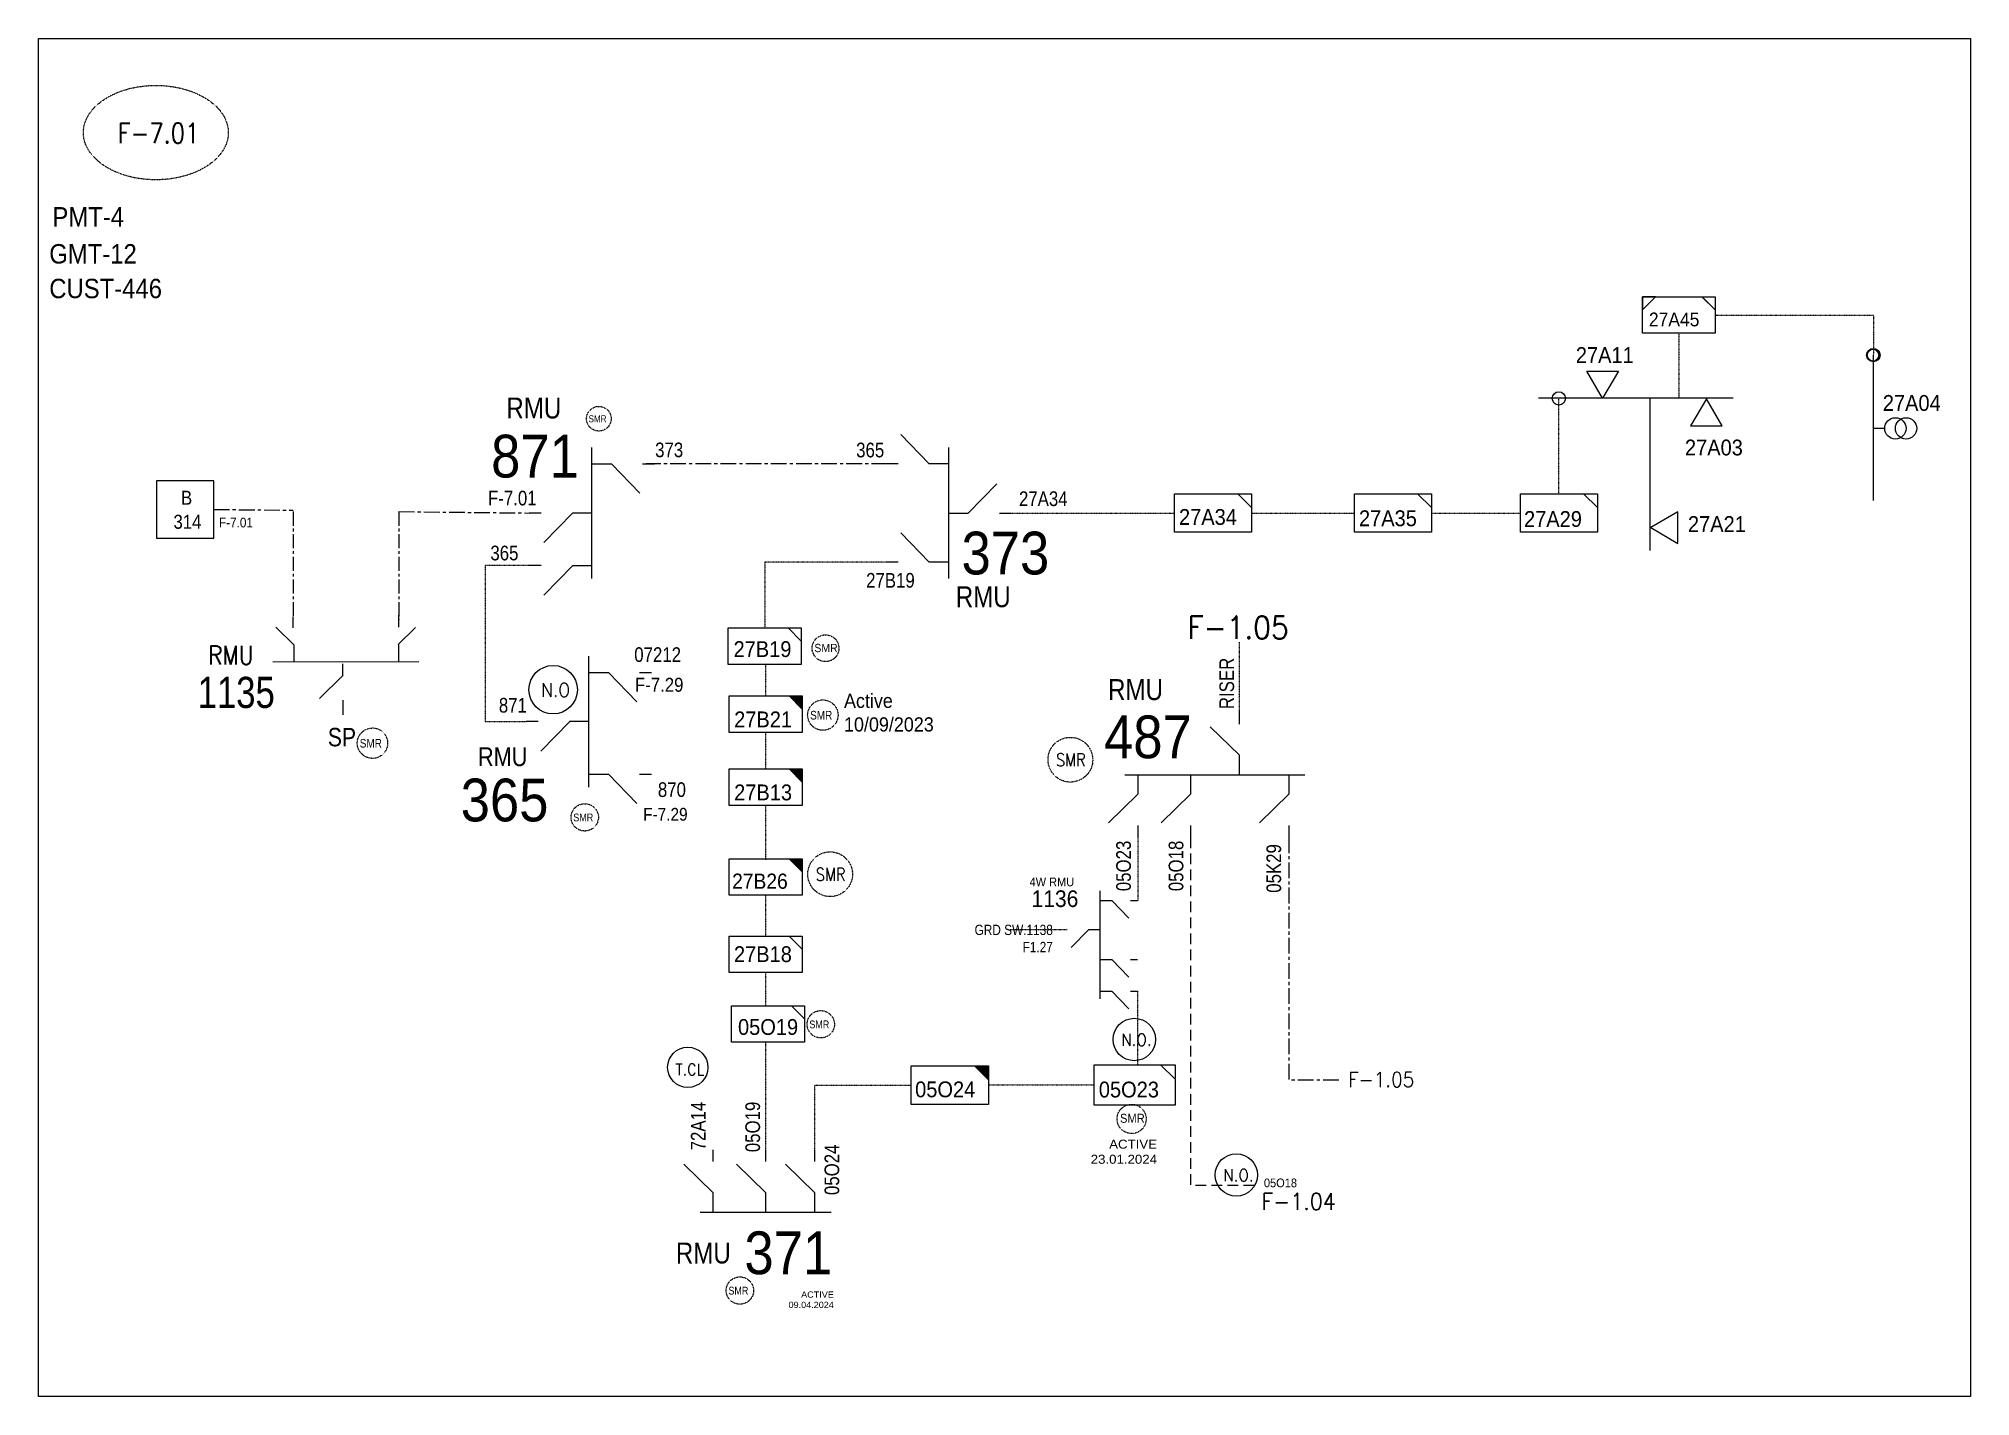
# Model space of a CAD drawing. Header units: metres. Extents: x 65984 to 144644, y -19036 to 23726.
# Drawn here: x 99787 to 100638, y 14619 to 15217 of the extents above; entities that cross this region are included whole.
import ezdxf
from ezdxf.enums import TextEntityAlignment as Align

# ---------------------------------------------------------------- set-up
doc = ezdxf.new("R2010")
doc.units = ezdxf.units.M
doc.header["$MEASUREMENT"] = 0
for name, pattern in [('( Center )', [2, 1.25, -0.25, 0.25, -0.25]), ('( Hidden )', [0.375, 0.25, -0.125]), ('DGN Style 3', [0.013877, 0, -0.013877])]:
    doc.linetypes.add(name, pattern=pattern)
doc.layers.get('0').update_dxf_attribs({"color": 95, "lineweight": 40})
for name, color, linetype, lineweight in [('d_eos', 111, 'Continuous', 40), ('d_eos no', 121, 'Continuous', 40), ('d_oh branch', 94, 'Continuous', 40), ('d_switch', 95, 'Continuous', 40), ('d_tf', 1, 'Continuous', 40), ('d_tf no', 6, 'Continuous', 40), ('d_tf_200', 1, 'Continuous', 40), ('d_ug cable', 95, 'Continuous', 40), ('d_ug main line', 95, 'Continuous', 40), ('d_unit sub', 7, 'Continuous', 40), ('FDR  1  05', 172, 'Continuous', 40), ('FDR  2  09', 20, 'Continuous', 40), ('fedr no', 95, 'Continuous', 40), ('GRID STATION  04', 7, 'Continuous', 40), ('Level 37', 7, 'Continuous', 0), ('O H MAIN FEEDER', 4, 'Continuous', 100), ('SW N O', 114, 'Continuous', 30)]:
    doc.layers.add(name, color=color, linetype=linetype, lineweight=lineweight)
doc.styles.add('NASKHF', font='naskhf.shx', dxfattribs={"height": 8})
doc.styles.get("Standard").update_dxf_attribs({"font": 'txt.shx'})
doc.styles.add('Style-Arial', font='arial.ttf')
doc.styles.add('Style-ENGINEERING', font='ENGINEERING.shx')
doc.styles.add('Style-msdefault', font='msdefault.shx')
doc.styles.add('Style-simplex', font='simplex.shx')
doc.styles.add('Style-STANDARD', font='STANDARD.shx')

msp = doc.modelspace()

# ---------------------------------------------------------------- texts
at = {"color": 4, "attachment_point": 9}
for s, insert, char_height in [('\\FENGINEERING;\\H1x;\\W1.09375;ACTIVE\\P23.01.2024', (100279.57, 14721.26), 3.9914), ('\\FENGINEERING;\\H1x;\\W1.09375;ACTIVE\\P09.04.2024', (100137.14, 14657.72), 2.7253)]:
    msp.add_mtext(s, dxfattribs=dict(at, insert=insert, char_height=char_height))
at = {"layer": 'd_eos no', "color": 7, "linetype": 'Continuous', "lineweight": 13, "style": 'Style-Arial', "width": 0.88}
for s, height, p in [('PMT-4', 8.555, (99792.77, 15142.93)), ('GMT-12', 8.555, (99791.39, 15126.63)), ('373', 18.853, (100193.42, 14999.9))]:
    msp.add_text(s, height=height, dxfattribs=at).set_placement(p, align=Align.TOP_LEFT)
at = {"layer": 'd_eos no', "color": 2, "linetype": 'Continuous', "lineweight": 13, "style": 'Style-Arial', "width": 0.88}
for s, height, p in [('CUST-446', 8.555, (99791.39, 15111.34)), ('871', 18.853, (99986.1, 15042.62)), ('487', 18.853, (100256.23, 14918.89)), ('365', 18.853, (99972.7, 14891.06)), ('371', 18.853, (100097.74, 14691.5))]:
    msp.add_text(s, height=height, dxfattribs=at).set_placement(p, align=Align.TOP_LEFT)
at = {"layer": 'd_eos no', "color": 2, "linetype": 'Continuous', "lineweight": 13, "ltscale": 1.011635, "style": 'Style-msdefault', "width": 0.833333}
msp.add_text('1135', height=13.733, dxfattribs=at).set_placement((99856.74, 14922.19))
at = {"layer": 'd_switch', "color": 7, "linetype": 'Continuous', "lineweight": 13, "style": 'Style-ENGINEERING', "width": 0.857143}
for s, p in [('373', (100058.39, 15039.17)), ('365', (100146.98, 15039.12)), ('27A34', (100218.73, 15017.66)), ('365', (99985.78, 14993.72)), ('27B19', (100151.37, 14981.68)), ('871', (99989.51, 14926.62))]:
    msp.add_text(s, height=6.467, dxfattribs=at).set_placement(p, align=Align.TOP_LEFT)
for s, rotation, p in [('F-7.01', 0.00037, (100006.15, 15017.93)), ('RISER', 90.00037, (100307.07, 14944.34))]:
    msp.add_text(s, height=6.467, rotation=rotation, dxfattribs=at).set_placement(p, align=Align.TOP_RIGHT)
at = {"layer": 'd_switch', "color": 2, "linetype": 'Continuous', "lineweight": 13, "style": 'Style-msdefault', "width": 0.9}
for s, height, p in [('F-7.01', 4.31, (99866.16, 15006.07)), ('F-7.29', 6.151, (100049.47, 14935.49)), ('F-7.29', 5.633, (100053.11, 14878.15))]:
    msp.add_text(s, height=height, dxfattribs=at).set_placement(p, align=Align.TOP_LEFT)
at = {"layer": 'd_switch', "color": 21, "linetype": 'Continuous', "lineweight": 13, "style": 'Style-ENGINEERING', "width": 0.857143}
for s, p in [('07212', (100049.19, 14948.94)), ('870', (100059.6, 14889.43))]:
    msp.add_text(s, height=6.467, dxfattribs=at).set_placement(p, align=Align.TOP_LEFT)
at = {"layer": 'd_switch', "color": 7, "linetype": 'Continuous', "lineweight": 13, "style": 'Style-ENGINEERING', "width": 0.857143}
for s, p in [('05O23', (100261.57, 14841.45)), ('05O18', (100284.7, 14841.45)), ('05K29', (100327.8, 14840.75)), ('72A14', (100074.13, 14727.23)), ('05O19', (100098.15, 14726.43)), ('05O24', (100133.04, 14707.53))]:
    msp.add_text(s, height=6.467, rotation=90, dxfattribs=at).set_placement(p, align=Align.TOP_LEFT)
at = {"layer": 'd_tf no', "color": 234, "linetype": 'Continuous', "lineweight": 13, "style": 'Style-msdefault', "width": 0.945946}
for s, height, p in [('27A45', 6.085, (100496.34, 15096.47)), ('27A04', 6.976, (100599.43, 15060.11)), ('27A03', 6.976, (100512.23, 15040.47)), ('27A34', 6.976, (100289.26, 15009.86)), ('27A35', 6.976, (100368.57, 15009.29)), ('27A29', 6.976, (100441.31, 15008.96)), ('27A21', 6.976, (100513.54, 15006.74)), ('27B13', 6.976, (100093.21, 14888.47)), ('27B18', 6.976, (100093.13, 14817.18)), ('05O24', 6.976, (100172.97, 14757.59)), ('05O18', 3.839, (100326.68, 14714.81))]:
    msp.add_text(s, height=height, dxfattribs=at).set_placement(p, align=Align.TOP_LEFT)
msp.add_text('27A11', height=6.976, dxfattribs=at).set_placement((100464.14, 15074.24))
at = {"layer": 'd_tf no', "color": 2, "linetype": 'Continuous', "lineweight": 13, "style": 'Style-msdefault', "width": 0.945946}
for s, height, p in [('27B19', 6.976, (100092.95, 14951.62)), ('27B26', 6.704, (100092.31, 14849.21)), ('05O19', 6.976, (100094.91, 14785.09))]:
    msp.add_text(s, height=height, dxfattribs=at).set_placement(p, align=Align.TOP_LEFT)
at = {"layer": 'd_tf no', "color": 1, "linetype": 'Continuous', "lineweight": 40, "style": 'Style-msdefault', "width": 0.945946}
msp.add_text('SMR', height=3.655, dxfattribs=at).set_placement((100128.55, 14950.46), align=Align.TOP_LEFT)
at = {"layer": 'd_tf no', "color": 121, "linetype": 'Continuous', "lineweight": 13, "style": 'Style-msdefault', "width": 0.945946}
for s, p in [('27B21', (100093.21, 14920.65)), ('05O23', (100253.92, 14757.52))]:
    msp.add_text(s, height=6.976, dxfattribs=at).set_placement(p, align=Align.TOP_LEFT)
at = {"layer": 'd_tf no', "color": 7, "linetype": 'Continuous', "lineweight": 13, "style": 'Style-msdefault', "width": 0.945946}
msp.add_text('4W RMU', height=3.827, dxfattribs=at).set_placement((100223.41, 14847.45), align=Align.TOP_LEFT)
at = {"layer": 'd_tf no', "color": 111, "linetype": 'Continuous', "lineweight": 13, "style": 'Style-msdefault', "width": 0.945946}
msp.add_text('1136', height=7.339, dxfattribs=at).set_placement((100224.26, 14841.81), align=Align.TOP_LEFT)
at = {"layer": 'd_tf no', "color": 121, "linetype": 'Continuous', "lineweight": 40, "insert": (100141.63, 14928.48), "char_height": 6.246, "attachment_point": 1, "style": 'NASKHF'}
msp.add_mtext('\\Fmsdefault;\\H1x;\\W0.945946;Active\\P10/09/2023', dxfattribs=at)
at = {"layer": 'd_tf no', "color": 1, "linetype": 'Continuous', "lineweight": 40, "ltscale": 1.340651, "char_height": 5.6601, "width": 14.2115, "attachment_point": 5, "line_spacing_factor": 1.2, "style": 'Style-STANDARD'}
for insert in [(100241.6, 14899.33), (100135.72, 14848.87)]:
    msp.add_mtext('\\H1x;\\W0.909091;SMR\\P', dxfattribs=dict(at, insert=insert))
at = {"layer": 'd_tf no', "color": 1, "lineweight": 13, "insert": (100263.24, 14743.35), "char_height": 3.9726, "attachment_point": 1, "style": 'NASKHF'}
msp.add_mtext('\\Fmsdefault;\\H1x;\\W0.925;SMR\\P', dxfattribs=at)
at = {"layer": 'fedr no', "color": 6, "linetype": 'Continuous', "lineweight": 13, "style": 'Style-STANDARD', "width": 0.909091}
msp.add_text('F-7.01', height=8.891, dxfattribs=at).set_placement((99839.55, 15175.54), align=Align.MIDDLE_CENTER)
at = {"layer": 'fedr no', "color": 55, "linetype": 'Continuous', "lineweight": 40, "attachment_point": 5, "style": 'Style-STANDARD'}
for s, insert, char_height, width in [('F-1.05', (100315.32, 14957.67), 10.004, 61.869), ('F-1.05', (100378.37, 14758.41), 6.545, 40.4794), ('F-1.04', (100342.01, 14704.7), 7.354, 45.484)]:
    msp.add_mtext(s, dxfattribs=dict(at, insert=insert, char_height=char_height, width=width))
at = {"layer": 'GRID STATION  04', "color": 7, "linetype": 'Continuous', "lineweight": 13, "style": 'Style-msdefault', "width": 0.888889}
for s, height, p in [('B', 6.18, (99849.46, 15017.94)), ('314', 6.181, (99846.14, 15007.35))]:
    msp.add_text(s, height=height, dxfattribs=at).set_placement(p, align=Align.TOP_LEFT)
at = {"layer": 'Level 37', "color": 2, "linetype": 'Continuous', "lineweight": 13, "style": 'Style-msdefault', "width": 0.86}
for p in [(100017.02, 15059.01), (100282.2, 14934.9), (100091.72, 14686.6)]:
    msp.add_text('RMU', height=9.238, rotation=0.00037, dxfattribs=at).set_placement(p, align=Align.TOP_RIGHT)
at = {"layer": 'Level 37', "color": 1, "linetype": 'Continuous', "lineweight": 13, "ltscale": 0.81, "style": 'Style-msdefault', "width": 0.86}
msp.add_text('SMR', height=3.094, rotation=359.99963, dxfattribs=at).set_placement((100036.95, 15048.09), align=Align.RIGHT)
at = {"layer": 'Level 37', "color": 7, "linetype": 'Continuous', "lineweight": 13, "style": 'Style-msdefault', "width": 0.86}
msp.add_text('RMU', height=9.238, rotation=0.00037, dxfattribs=at).set_placement((100215.08, 14975.84), align=Align.TOP_RIGHT)
at = {"layer": 'Level 37', "color": 2, "linetype": 'Continuous', "lineweight": 13, "ltscale": 1.053517, "style": 'Style-simplex', "width": 0.854701}
msp.add_text('RMU', height=8.175, dxfattribs=at).set_placement((99871.43, 14945.48), align=Align.MIDDLE_CENTER)
at = {"layer": 'Level 37', "color": 1, "linetype": 'Continuous', "lineweight": 13, "style": 'Style-msdefault', "width": 0.86}
for p in [(100136.45, 14917.09), (99937.97, 14904.72)]:
    msp.add_text('SMR', height=3.819, rotation=359.99963, dxfattribs=at).set_placement(p, align=Align.RIGHT)
at = {"layer": 'Level 37', "color": 7, "linetype": 'Continuous', "lineweight": 13, "ltscale": 1.3122, "style": 'Style-msdefault', "width": 0.857143}
msp.add_text('SP', height=8.136, rotation=359.99211, dxfattribs=at).set_placement((99926.58, 14913.41), align=Align.TOP_RIGHT)
at = {"layer": 'Level 37', "color": 2, "linetype": 'Continuous', "lineweight": 13, "ltscale": 0.9, "style": 'Style-msdefault', "width": 0.86}
msp.add_text('RMU', height=8.314, rotation=0.00037, dxfattribs=at).set_placement((100002.1, 14904.89), align=Align.TOP_RIGHT)
at = {"layer": 'Level 37', "color": 1, "linetype": 'Continuous', "lineweight": 13, "ltscale": 0.9, "style": 'Style-msdefault', "width": 0.86}
for p in [(100031.11, 14872.22), (100135.13, 14781.03), (100099.48, 14663.68)]:
    msp.add_text('SMR', height=3.437, rotation=359.99963, dxfattribs=at).set_placement(p, align=Align.RIGHT)
at = {"layer": 'Level 37', "color": 2, "linetype": 'Continuous', "lineweight": 13, "ltscale": 0.627271, "insert": (100233.66, 14826.66), "char_height": 4.535, "attachment_point": 3, "rotation": 0.00037, "style": 'NASKHF'}
msp.add_mtext('\\Fmsdefault;\\H1x;\\W0.86;GRD SW.1138\\PF1.27', dxfattribs=at)

# ---------------------------------------------------------------- blocks, each defined once
blk = doc.blocks.new('TF_8')
at = {"color": 0, "linetype": 'ByBlock', "lineweight": -2}
blk.add_line((6.3, 4.95), (9.9, 1.35), dxfattribs=at)
blk.add_3dface([(-10.1, 4.95), (9.9, 4.95), (9.9, -5.05), (-10.1, -5.05)], dxfattribs=at)
blk = doc.blocks.new('TFU_108')
at = {"layer": 'd_tf_200', "color": 234, "linetype": 'Continuous', "lineweight": 13}
blk.add_line((0, 10), (0, 0), dxfattribs=at)
for centre in [(0, 30), (0, 20)]:
    blk.add_circle(centre, 10, dxfattribs=at)
blk = doc.blocks.new('exist.us-1000kva')
at = {"color": 0, "linetype": 'ByBlock', "lineweight": -2, "flags": 128}
blk.add_lwpolyline([(39.99, 12.92), (32.8, 20), (40, 20)], close=True, dxfattribs=at)
at = {"color": 0, "linetype": 'ByBlock', "lineweight": -2, "extrusion": (0, 0, -1)}
blk.add_solid([(-39.99, 12.92), (-32.8, 20), (-40, 20)], dxfattribs=at)
at = {"color": 0, "linetype": 'ByBlock', "lineweight": -2, "xscale": 2, "yscale": 2}
blk.add_blockref('TF_8', (20.2, 10.1), dxfattribs=at)
blk = doc.blocks.new('TF_6')
at = {"layer": 'd_unit sub', "color": 2, "linetype": 'Continuous', "lineweight": 13}
blk.add_line((6.3, 4.95), (9.9, 1.35), dxfattribs=at)
at = {"layer": 'd_unit sub', "color": 2, "linetype": 'Continuous', "lineweight": 13, "flags": 128}
blk.add_lwpolyline([(-10.1, 4.95), (9.9, 4.95), (9.9, -5.05), (-10.1, -5.05)], close=True, dxfattribs=at)
blk = doc.blocks.new('TF_7')
at = {"layer": 'd_unit sub', "color": 2, "linetype": 'Continuous', "lineweight": 13}
blk.add_line((6.3, 4.95), (9.9, 1.35), dxfattribs=at)
at = {"layer": 'd_unit sub', "color": 2, "linetype": 'Continuous', "lineweight": 13, "flags": 128}
blk.add_lwpolyline([(-10.1, 4.95), (9.9, 4.95), (9.9, -5.05), (-10.1, -5.05)], close=True, dxfattribs=at)
blk = doc.blocks.new('*U893')
at = {"layer": 'SW N O', "color": 3, "lineweight": 13}
blk.add_circle((0, 0), 16.8, dxfattribs=at)
at = {"layer": 'SW N O', "color": 3, "lineweight": 13, "style": 'Style-STANDARD'}
blk.add_text('N.O.', height=9.6, dxfattribs=at).set_placement((1.7, -0.2), align=Align.MIDDLE_CENTER)
blk = doc.blocks.new('TRA1_1188')
at = {"layer": 'd_tf', "color": 234, "linetype": 'Continuous', "lineweight": 13, "ltscale": 0.000487918, "flags": 128}
blk.add_lwpolyline([(10, -17), (0, 0), (-10, -17)], close=True, dxfattribs=at)
blk = doc.blocks.new('TRA1_1187')
at = {"layer": 'd_tf', "color": 234, "linetype": 'Continuous', "lineweight": 13, "ltscale": 0.000487918, "xscale": 1.000046566207833, "yscale": 1.000046566207833, "zscale": 1.000046566207833, "rotation": 180}
blk.add_blockref('TRA1_1188', (0, 0), dxfattribs=at)
blk = doc.blocks.new('TRA1_1190')
at = {"layer": 'd_tf', "color": 234, "linetype": 'Continuous', "lineweight": 13, "ltscale": 0.000493958, "extrusion": (0, 0, -1), "flags": 128}
blk.add_lwpolyline([(-10.1, -17), (-0.1, 0), (9.9, -17)], close=True, dxfattribs=at)
blk = doc.blocks.new('TRA1_1189')
at = {"layer": 'd_tf', "color": 234, "linetype": 'Continuous', "lineweight": 13, "ltscale": 0.000493958, "xscale": 1.000046566207833, "yscale": 1.000046566207833, "zscale": 1.000046566207833, "rotation": 180}
blk.add_blockref('TRA1_1190', (0, 0), dxfattribs=at)
blk = doc.blocks.new('*U3052')
at = {"layer": 'd_unit sub', "color": 234, "linetype": 'Continuous', "lineweight": 13, "flags": 128}
for points in [[(-9.48, 1.38), (-6.07, 4.73), (-9.48, 4.73)], [(9.49, 1.32), (6.02, 4.73), (9.5, 4.73)]]:
    blk.add_lwpolyline(points, close=True, dxfattribs=at)
at = {"layer": 'd_unit sub', "color": 234, "linetype": 'Continuous', "lineweight": 13, "xscale": 0.9486633457507601, "yscale": 0.9486633457507601, "zscale": 0.4761648633917042, "rotation": 359.9999999999999}
blk.add_blockref('TF_8', (0.1, 0.04), dxfattribs=at)
blk = doc.blocks.new('*U3776')
at = {"layer": 'SW N O', "color": 1, "lineweight": 13}
blk.add_circle((0, 0), 16.8, dxfattribs=at)
at = {"layer": 'SW N O', "color": 1, "lineweight": 13, "insert": (1.7, -1.8), "char_height": 9.6, "attachment_point": 5, "line_spacing_factor": 0.6, "style": 'Style-STANDARD'}
blk.add_mtext('T.CL', dxfattribs=at)
blk = doc.blocks.new('*U4060')
at = {"layer": 'd_eos', "color": 2, "linetype": 'Continuous', "lineweight": 13, "ltscale": 1.179398}
for p, q in [((14.52, 11.81), (1.58, 24.37)), ((14.52, 3.22), (14.52, 11.81)), ((-36.01, 3.22), (43.3, 3.22)), ((-30.35, 3.22), (-30.35, -5.37)), ((-7.17, 3.22), (-7.16, -5.37)), ((36.21, 3.22), (36.21, -5.37)), ((-30.35, -5.37), (-43.29, -17.93)), ((-7.16, -5.37), (-20.1, -17.93)), ((36.2, -5.37), (23.27, -17.93)), ((-30.35, -19.12), (-30.35, -24.34)), ((-7.16, -19.12), (-7.16, -24.34)), ((36.21, -19.12), (36.21, -24.34))]:
    blk.add_line(p, q, dxfattribs=at)
blk = doc.blocks.new('*U4061')
at = {"layer": 'd_eos', "color": 7, "linetype": 'Continuous', "lineweight": 13, "ltscale": 0.707639}
for p, q in [((14.5, 11.8), (1.6, 24.4)), ((-36, 3.2), (43.3, 3.2)), ((-30.4, 3.2), (-30.4, -5.4)), ((-7.2, 3.2), (-7.2, -5.4)), ((14.5, 3.2), (14.5, 11.8)), ((36.2, 3.2), (36.2, -5.4)), ((-30.4, -5.4), (-43.3, -17.9)), ((-7.2, -5.4), (-20.1, -17.9)), ((36.2, -5.4), (23.3, -17.9)), ((-30.4, -19.1), (-30.4, -24.3)), ((-7.2, -19.1), (-7.2, -24.3)), ((36.2, -19.1), (36.2, -24.3))]:
    blk.add_line(p, q, dxfattribs=at)
blk = doc.blocks.new('*U4250')
at = {"layer": 'SW N O', "color": 3, "lineweight": 13, "ltscale": 0.426762}
blk.add_circle((0, 0), 16.8, dxfattribs=at)
at = {"layer": 'SW N O', "color": 3, "lineweight": 13, "style": 'Style-STANDARD'}
blk.add_text('N.O', height=9.6, dxfattribs=at).set_placement((1.7, -0.2), align=Align.MIDDLE_CENTER)

# ---------------------------------------------------------------- linework, layer by layer
at = {"layer": 'd_eos', "color": 7, "linetype": 'Continuous', "lineweight": 13, "ltscale": 1.179398}
for p, q in [((100179.19, 15029.8), (100166.63, 15042.73)), ((100187.77, 14979.26), (100187.77, 15036.95)), ((100052.84, 15029.79), (100058.06, 15029.79)), ((100165.43, 15029.79), (100160.21, 15029.79)), ((100187.78, 15029.79), (100179.19, 15029.79)), ((100196.37, 15008.11), (100208.92, 15021.04)), ((100187.77, 15008.1), (100196.37, 15008.1)), ((100210.12, 15008.11), (100215.34, 15008.11)), ((100179.18, 14986.42), (100166.63, 14999.36)), ((100165.43, 14986.42), (100160.21, 14986.42)), ((100187.77, 14986.42), (100179.18, 14986.42)), ((100029.19, 14887.31), (100029.19, 14945)), ((100029.19, 14937.84), (100037.78, 14937.84)), ((100037.78, 14937.84), (100050.33, 14924.9)), ((100051.53, 14937.84), (100056.75, 14937.84)), ((100006.84, 14916.16), (100001.62, 14916.16)), ((100029.19, 14916.16), (100020.6, 14916.16)), ((100315.97, 14915.09), (100315.97, 14920.31)), ((100029.19, 14892.97), (100037.78, 14892.97)), ((100037.78, 14892.97), (100050.33, 14880.03)), ((100051.53, 14892.97), (100056.75, 14892.97)), ((100083.94, 14708.54), (100071, 14721.09)), ((100083.94, 14722.29), (100083.94, 14727.51)), ((100107.12, 14708.54), (100094.19, 14721.09)), ((100107.13, 14722.29), (100107.13, 14727.51)), ((100128.81, 14708.54), (100115.87, 14721.1)), ((100128.81, 14722.29), (100128.81, 14727.51)), ((100083.93, 14699.95), (100083.94, 14708.54)), ((100107.12, 14699.95), (100107.12, 14708.54)), ((100128.81, 14699.95), (100128.81, 14708.54)), ((100078.28, 14699.95), (100135.97, 14699.95))]:
    msp.add_line(p, q, dxfattribs=at)
at = {"layer": 'd_eos', "color": 2, "linetype": 'Continuous', "lineweight": 13, "ltscale": 1.179398}
for p, q in [((100030.5, 14979.26), (100030.5, 15036.95)), ((100030.5, 15029.79), (100039.09, 15029.79)), ((100039.09, 15029.79), (100051.65, 15016.85)), ((100008.15, 15008.1), (100002.94, 15008.1)), ((100021.91, 15008.1), (100009.35, 14995.16)), ((100030.5, 15008.1), (100021.91, 15008.1)), ((100008.16, 14984.92), (100002.94, 14984.92)), ((100021.91, 14984.91), (100009.35, 14971.98)), ((100030.5, 14984.91), (100021.91, 14984.91)), ((100020.6, 14916.15), (100008.04, 14903.22))]:
    msp.add_line(p, q, dxfattribs=at)
at = {"layer": 'd_eos', "color": 2, "linetype": 'Continuous', "lineweight": 13, "ltscale": 1.483915}
for p, q in [((99899.34, 14949.91), (99891.17, 14957.84)), ((99899.38, 14942.52), (99899.34, 14949.8)), ((99954.21, 14942.47), (99889.86, 14942.35)), ((99920.61, 14941.67), (99920.61, 14936.27)), ((99920.68, 14936.31), (99910.51, 14926.44)), ((99920.79, 14925.67), (99920.79, 14919.1))]:
    msp.add_line(p, q, dxfattribs=at)
at = {"layer": 'd_eos', "color": 7, "linetype": 'Continuous', "lineweight": 13, "ltscale": 1.483915}
msp.add_line((99898.85, 14957.52), (99898.85, 14962.3), dxfattribs=at)
at = {"layer": 'd_eos', "color": 2, "linetype": 'Continuous', "lineweight": 13, "ltscale": 1.201971}
for p, q in [((99945.09, 14950.22), (99952.72, 14957.62)), ((99945.39, 14957.82), (99945.39, 14963.14)), ((99945.32, 14950.08), (99945.26, 14942.46))]:
    msp.add_line(p, q, dxfattribs=at)
at = {"layer": 'd_oh branch', "color": 234, "linetype": 'Continuous', "lineweight": 13}
for p, q in [((100595.27, 15013.65), (100595.27, 15077.82)), ((100533.46, 15058.72), (100447.62, 15058.72)), ((100496.85, 14991.53), (100496.85, 15058.72))]:
    msp.add_line(p, q, dxfattribs=at)
for centre in [(100595.27, 15077.71), (100456.67, 15058.62)]:
    msp.add_circle(centre, 2.92, dxfattribs=at)
at = {"layer": 'd_ug cable', "color": 234, "linetype": 'DGN Style 3', "lineweight": 13}
for p, q in [((100509.57, 15087.33), (100509.57, 15058.72)), ((100215.34, 15008.11), (100287.32, 15008.11)), ((100321.25, 15008.11), (100366.6, 15008.11)), ((100400.53, 15008.11), (100439.7, 15008.11)), ((100107.13, 14927.52), (100107.13, 14941.36)), ((100107.13, 14895.34), (100107.13, 14911.43)), ((100107.13, 14855.26), (100107.13, 14879.25)), ((100107.13, 14821.81), (100107.13, 14839.63)), ((100107.13, 14791.08), (100107.13, 14805.57)), ((100107.13, 14727.51), (100107.13, 14774.56))]:
    msp.add_line(p, q, dxfattribs=at)
at = {"layer": 'd_ug cable', "color": 234, "linetype": 'DGN Style 3', "lineweight": 13, "flags": 128}
for points in [[(100525.6, 15095.34), (100595.27, 15095.34), (100595.27, 15077.82)], [(100456.67, 15016.59), (100456.67, 15058.72)], [(100002.94, 14984.92), (99983.48, 14984.92), (99983.48, 14916.16), (100001.62, 14916.16)], [(100160.3, 14986.42), (100106.66, 14986.42), (100106.66, 14957.45)], [(100315.97, 14920.31), (100315.97, 14951.22)], [(100271.27, 14837.38), (100271.27, 14865.64)], [(100239.96, 14824.43), (100214.53, 14824.43)], [(100271.1, 14764.91), (100271.08, 14797.44)], [(100128.81, 14727.3), (100128.81, 14755.94), (100171.15, 14755.94)], [(100205.34, 14756.07), (100251.91, 14756.07)]]:
    msp.add_lwpolyline(points, dxfattribs=at)
at = {"layer": 'd_ug cable', "color": 234, "linetype": '( Hidden )', "lineweight": 13, "ltscale": 18.853035, "flags": 128}
msp.add_lwpolyline([(100294.29, 14865.18), (100294.29, 14711.85), (100324.18, 14711.85)], dxfattribs=at)
at = {"layer": 'd_ug cable', "color": 2, "linetype": 'DGN Style 3', "lineweight": 13}
for centre, radius in [((100033.59, 15049.67), 5.43), ((100133.49, 14948.52), 5.91), ((100132.3, 14919.05), 6.7), ((99933.81, 14906.68), 6.7), ((100241.39, 14899.39), 9.86), ((100027.37, 14873.99), 6.03), ((100135.51, 14848.94), 9.86), ((100131.39, 14782.79), 6.03), ((100268.38, 14741.07), 6.43), ((100095.74, 14665.45), 6.03)]:
    msp.add_circle(centre, radius, dxfattribs=at)
at = {"layer": 'd_ug main line', "color": 234, "linetype": '( Center )', "lineweight": 13, "ltscale": 5.542792}
for p, q in [((99863.89, 15009.71), (99898.82, 15009.3)), ((99945.42, 15008.77), (100002.94, 15008.1))]:
    msp.add_line(p, q, dxfattribs=at)
at = {"layer": 'd_ug main line', "color": 234, "linetype": '( Center )', "lineweight": 13, "ltscale": 4.988513}
for p, q in [((99898.82, 15008.77), (99898.82, 14961.53)), ((99945.42, 15008.77), (99945.42, 14960.99))]:
    msp.add_line(p, q, dxfattribs=at)
at = {"layer": 'd_ug main line', "color": 234, "linetype": '( Center )', "lineweight": 13, "ltscale": 5.542792, "flags": 128}
for points in [[(100160.66, 15029.79), (100054.49, 15029.79)], [(100337.66, 14865.19), (100337.66, 14758.33), (100360.94, 14758.33)]]:
    msp.add_lwpolyline(points, dxfattribs=at)
at = {"layer": 'FDR  2  09', "color": 234, "linetype": 'Continuous', "lineweight": 13}
for centre in [(100594.96, 15077.68), (100595.27, 15077.71)]:
    msp.add_circle(centre, 2.67, dxfattribs=at)
at = {"layer": 'fedr no', "color": 82, "linetype": 'DGN Style 3', "lineweight": 13, "true_color": 0x1dc70e}
msp.add_ellipse((99838.35, 15175.77), major_axis=(31.94, 0), ratio=0.651175, dxfattribs=at)
at = {"layer": 'GRID STATION  04', "color": 7, "linetype": 'Continuous', "lineweight": 13, "ltscale": 0.910117, "flags": 128}
msp.add_lwpolyline([(99863.89, 14997.09), (99863.89, 15022.32), (99838.66, 15022.32), (99838.66, 14997.09)], close=True, dxfattribs=at)
at = {"layer": 'O H MAIN FEEDER', "color": 140, "linetype": 'Continuous', "lineweight": 13, "flags": 128}
msp.add_lwpolyline([(99786.7, 15217.18), (100638.01, 15217.18), (100638.01, 14618.81), (99786.7, 14618.81)], close=True, dxfattribs=at)

# ---------------------------------------------------------------- block references
at = {"layer": 'd_eos', "color": 2, "linetype": 'Continuous', "lineweight": 13, "ltscale": 1.179398}
msp.add_blockref('*U4060', (100301.45, 14889.52), dxfattribs=at)
at = {"layer": 'd_eos', "color": 7, "linetype": 'Continuous', "lineweight": 13, "ltscale": 0.707639, "xscale": 0.6, "yscale": 0.6, "zscale": 0.6, "rotation": 90}
msp.add_blockref('*U4061', (100256.44, 14815.65), dxfattribs=at)
at = {"layer": 'd_tf', "color": 234, "linetype": 'Continuous', "lineweight": 13, "ltscale": 0.000493958, "extrusion": (0, 0, -1), "xscale": 0.6975623091654332, "yscale": 0.6975623091654332, "zscale": 0.6975623091654332, "rotation": 359.9999999999999}
msp.add_blockref('TRA1_1189', (-100475.84, 15058.77), dxfattribs=at)
at = {"layer": 'd_tf', "color": 234, "linetype": 'Continuous', "lineweight": 13, "ltscale": 0.000487918, "xscale": 0.6975623091654332, "yscale": 0.6975623091654332, "zscale": 0.6975623091654332}
for p, rotation in [((100521.7, 15058.4), 180), ((100497.25, 15001.72), 269.9999999999999)]:
    msp.add_blockref('TRA1_1187', p, dxfattribs=dict(at, rotation=rotation))
at = {"layer": 'd_tf_200', "color": 234, "linetype": 'Continuous', "lineweight": 13, "xscale": 0.4713258845712388, "yscale": 0.4713258845712388, "zscale": 0.4713258845712388, "rotation": 269.9999999999997}
msp.add_blockref('TFU_108', (100595.53, 15045.4), dxfattribs=at)
at = {"layer": 'd_unit sub', "color": 234, "linetype": 'Continuous', "lineweight": 13, "xscale": 1.689701347560955, "yscale": 1.689701347560955, "zscale": 1.689701347560955}
msp.add_blockref('*U3052', (100509.56, 15095.36), dxfattribs=at)
at = {"layer": 'd_unit sub', "color": 234, "linetype": 'Continuous', "lineweight": 13, "zscale": 0.8045764113341409, "rotation": 359.9999999999999}
for name, p, xscale, yscale in [('TF_8', (100304.45, 15008.19), 1.696358992313241, 1.696358992313241), ('TF_8', (100383.73, 15008.19), 1.696358992313241, 1.696358992313241), ('TF_8', (100456.84, 15008.19), 1.696358992313241, 1.696358992313241), ('exist.us-1000kva', (100091.04, 14879.25), 0.8045764113341409, 0.8045764113341409), ('TF_8', (100107.29, 14813.69), 1.609152822668282, 1.609152822668282), ('exist.us-1000kva', (100171.15, 14747.39), 0.8548949075988812, 0.8548949075988812)]:
    msp.add_blockref(name, p, dxfattribs=dict(at, xscale=xscale, yscale=yscale))
at = {"layer": 'd_unit sub', "color": 2, "linetype": 'Continuous', "lineweight": 13, "xscale": 0.8045764113341409, "yscale": 0.8045764113341409, "zscale": 0.8045764113341409, "rotation": 359.9999999999999}
for p in [(100091.04, 14911.43), (100091.04, 14839.63)]:
    msp.add_blockref('exist.us-1000kva', p, dxfattribs=at)
at = {"layer": 'd_unit sub', "color": 2, "linetype": 'Continuous', "lineweight": 13}
for name, p, xscale, yscale, zscale in [('TF_6', (100108.33, 14783.02), 1.609152822668282, 1.609152822668282, 1.609152822668282), ('TF_7', (100269.92, 14756.16), 1.783226279624984, 1.783226279624984, 1.783226279624984)]:
    msp.add_blockref(name, p, dxfattribs=dict(at, xscale=xscale, yscale=yscale, zscale=zscale))
at = {"layer": 'FDR  1  05', "color": 2, "linetype": 'Continuous', "lineweight": 13, "xscale": 1.609152822668282, "yscale": 1.609152822668282, "zscale": 0.8045764113341409, "rotation": 359.9999999999999}
msp.add_blockref('TF_8', (100106.82, 14949.48), dxfattribs=at)
at = {"layer": 'SW N O', "color": 3, "lineweight": 13}
for name, p, xscale, yscale, zscale in [('*U4250', (100013.43, 14930.24), 0.6355728709195221, 0.6355728709195221, 0.6355728709195221), ('*U893', (100269.56, 14776.09), 0.55629550365598, 0.55629550365598, 0.55629550365598), ('*U893', (100314.51, 14716.38), 0.55629550365598, 0.55629550365598, 0.55629550365598)]:
    msp.add_blockref(name, p, dxfattribs=dict(at, xscale=xscale, yscale=yscale, zscale=zscale))
at = {"layer": 'SW N O', "color": 1, "lineweight": 13, "xscale": 0.528084846521749, "yscale": 0.528084846521749, "zscale": 0.528084846521749}
msp.add_blockref('*U3776', (100072.78, 14763.81), dxfattribs=at)

msp.set_redraw_order([(e.dxf.handle, doc.entitydb.next_handle()) for e in msp.query("TEXT MTEXT ATTDEF DIMENSION ARC_DIMENSION")])  # texts and dimensions are drawn at this point

doc.saveas('drawing.dxf')
